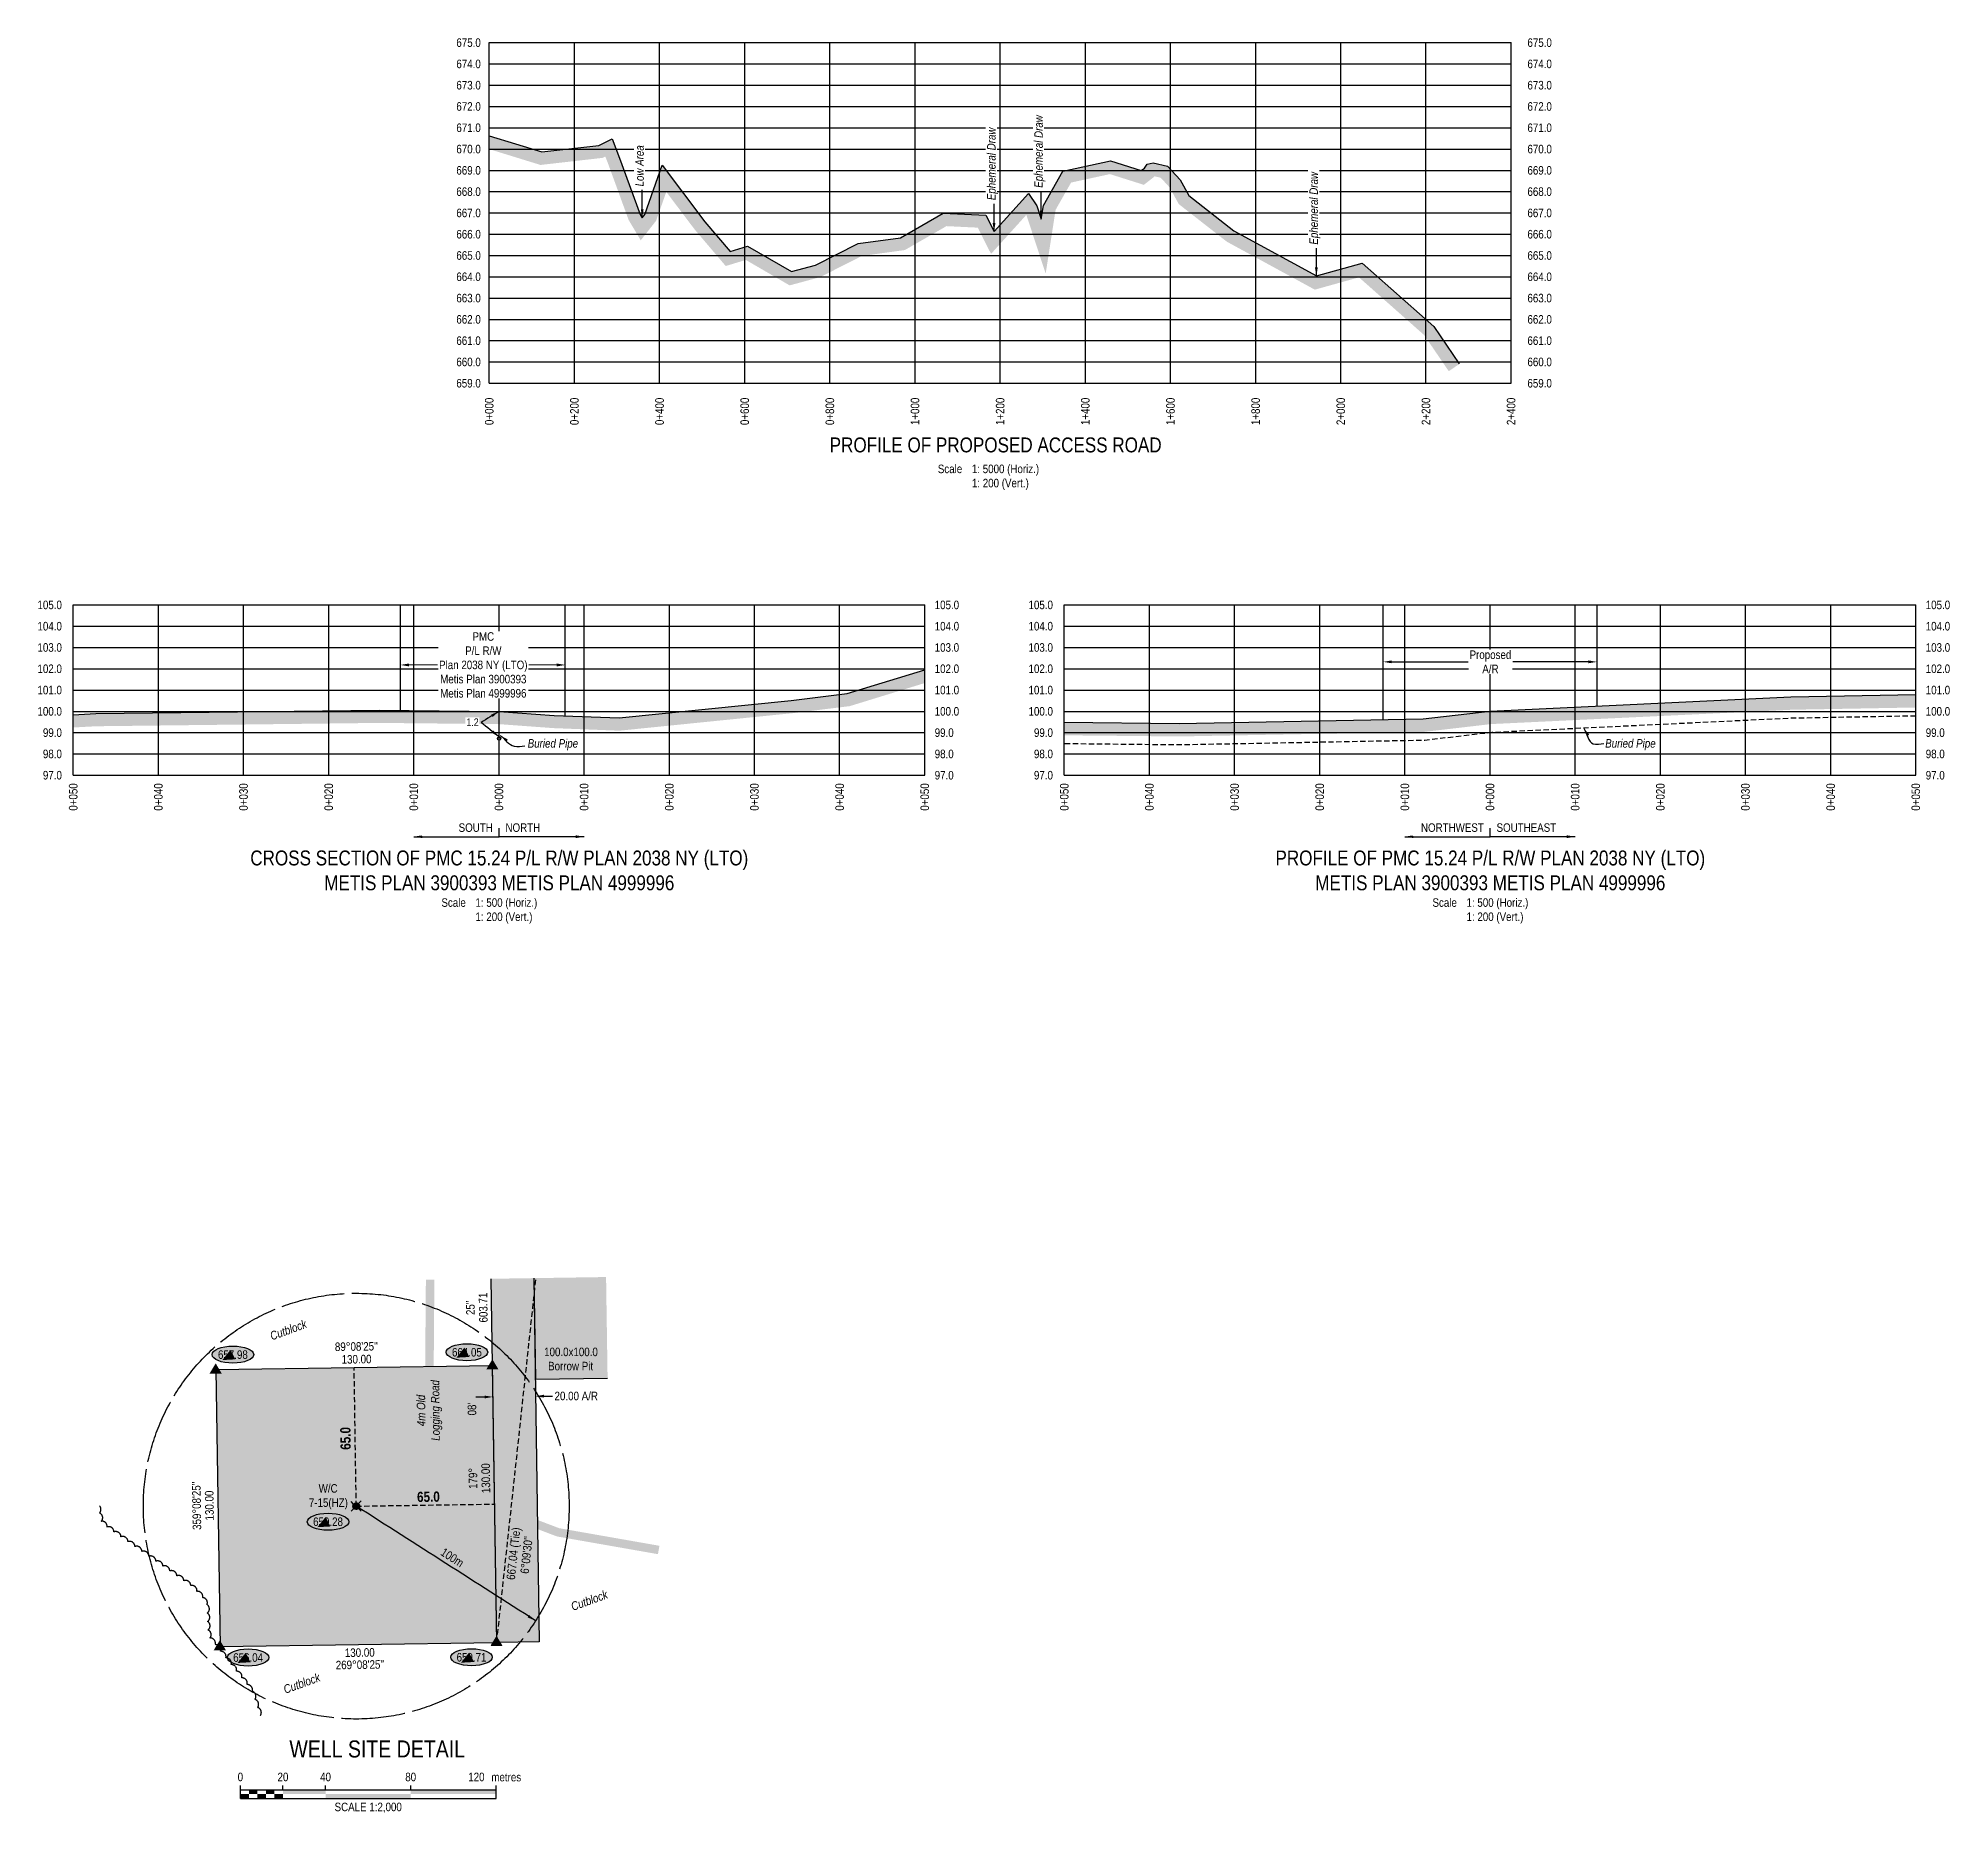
# Model space of a CAD drawing. Extents: x 577208 to 581485, y 6188773 to 6192305.
# Drawn here: x 579241 to 581485, y 6189677 to 6191760 of the extents above; entities that cross this region are included whole.
import ezdxf
from ezdxf.enums import TextEntityAlignment as Align

# ---------------------------------------------------------------- set-up
doc = ezdxf.new("R2010")
doc.units = 0
doc.header["$LTSCALE"] = 5
doc.header["$PDSIZE"] = 5
for name, pattern in [('0', [1, 1, 0]), ('foc-BUFFER', [16.75, 15, -1.75]), ('foc-TIELINE', [1.875, 1.25, -0.625]), ('foc-TOPO', [1, 0.2, -0.8]), ('UG_PIPE', [1.875, 1.25, -0.625])]:
    doc.linetypes.add(name, pattern=pattern)
doc.layers.get('Defpoints').update_dxf_attribs({"color": 9})
for name, color, linetype in [('AS-PIPE-AG', 44, 'Continuous'), ('AS-PIPE-UG', 44, 'UG_PIPE'), ('AS-PIPE-UG-T', 44, 'Continuous'), ('AS-ROADS', 254, 'Continuous'), ('AUX-BUFFER', 7, 'foc-BUFFER'), ('CG-NOTES', 7, 'Continuous'), ('DETAIL-T', 7, 'Continuous'), ('F-RW', 190, 'Continuous'), ('L-BD', 7, 'Continuous'), ('L-BD1', 253, 'Continuous'), ('L-DETAIL-T', 3, 'Continuous'), ('L-MON', 1, 'Continuous'), ('L-TIE', 7, 'foc-TIELINE'), ('P-CROSSINGS-GRID', 8, 'Continuous'), ('P-CROSSINGS-GROUND', 48, 'foc-TOPO'), ('P-CROSSINGS-LINE', 3, 'Continuous'), ('P-ELEVATION', 7, 'Continuous'), ('P-PROPOSED', 10, 'Continuous'), ('P-PROPOSED-H', 21, 'Continuous'), ('P-TEMP-H', 41, 'Continuous'), ('P-TEMP_BORROW PIT', 46, 'Continuous'), ('P-TXT', 4, 'Continuous'), ('S-T7', 7, 'Continuous'), ('T-BUSH', 110, '0'), ('T-TIE', 201, 'foc-TIELINE'), ('T-WATER-T', 170, 'Continuous')]:
    doc.layers.add(name, color=color, linetype=linetype)
doc.layers.add('F-RW-T', color=190, linetype='Continuous', lineweight=9)
doc.layers.add('T-TEXT', color=48, linetype='Continuous', lineweight=18)
doc.styles.add('140', font='ARIALN.TTF', dxfattribs={"height": 15})
doc.styles.add('80', font='ARIALN.TTF', dxfattribs={"height": 10})
doc.styles.add('80CG', font='ARIALN.TTF', dxfattribs={"height": 10})
doc.styles.add('80L', font='ARIALN.TTF', dxfattribs={"height": 10})
doc.styles.add('BOLD', font='ARIALNB.TTF')
doc.dimstyles.new('CG2011', dxfattribs={"dimscale": 5, "dimtxt": 9, "dimasz": 2, "dimexe": 0.2, "dimexo": 0.0625, "dimgap": 0.5, "dimtad": 0, "dimtih": 1, "dimtoh": 1, "dimzin": 0, "dimdsep": 46, "dimtxsty": '80CG', "dimcen": 0.1, "dimse1": 1, "dimse2": 1, "dimclrd": 256, "dimclrt": 256, "dimaunit": 1, "dimadec": 4, "dimazin": 0, "dimtfac": 0.06, "dimtofl": 0, "dimtmove": 0, "dimatfit": 1, "dimfxl": 0.2, "dimtolj": 1, "dimtzin": 0, "dimlwd": -1, "dimarcsym": 0})
doc.dimstyles.new('Compass 5 000', dxfattribs={"dimscale": 5, "dimtxt": 9, "dimasz": 2, "dimexe": 0.2, "dimexo": 0.0625, "dimgap": 0.5, "dimtad": 0, "dimtih": 1, "dimtoh": 1, "dimzin": 0, "dimdsep": 46, "dimtxsty": '80CG', "dimcen": 0.1, "dimse1": 1, "dimse2": 1, "dimclrd": 256, "dimclrt": 256, "dimaunit": 1, "dimadec": 4, "dimazin": 0, "dimtfac": 0.06, "dimtofl": 0, "dimtmove": 0, "dimatfit": 1, "dimfxl": 0.2, "dimtolj": 1, "dimtzin": 0, "dimlwd": -1, "dimarcsym": 0})
pattern_1 = [(45, (-1897.01, 2556.724), (2e-15, 22.441068697), [15.86823185, -15.86823185]), (45, (-1901.217, 2560.932), (2e-15, 22.441068697), [15.86823185, -15.86823185]), (45, (-1905.425, 2565.14), (2e-15, 22.441068697), [15.86823185, -15.86823185]), (135, (-1905.425, 2567.945), (-22.441068697, 2e-15), [15.86823185, -15.86823185]), (135, (-1901.217, 2572.153), (-22.441068697, 2e-15), [15.86823185, -15.86823185]), (135, (-1897.01, 2576.36), (-22.441068697, 2e-15), [15.86823185, -15.86823185])]

msp = doc.modelspace()

# ---------------------------------------------------------------- texts
at = {"style": '80'}
for s, p in [('0+000', (579770.333, 6191338.225)), ('0+200', (579870.29, 6191338.225)), ('0+400', (579970.248, 6191338.225)), ('0+600', (580070.205, 6191338.225)), ('0+800', (580170.162, 6191338.225)), ('1+000', (580270.12, 6191338.225)), ('1+200', (580370.077, 6191338.225)), ('1+400', (580470.034, 6191338.225)), ('1+600', (580569.992, 6191338.225)), ('1+800', (580669.949, 6191338.225)), ('2+000', (580769.906, 6191338.225)), ('2+200', (580869.864, 6191338.225)), ('2+400', (580969.821, 6191338.225)), ('0+050', (579281.991, 6190885.57)), ('0+040', (579381.948, 6190885.57)), ('0+030', (579481.906, 6190885.57)), ('0+020', (579581.863, 6190885.57)), ('0+010', (579681.82, 6190885.57)), ('0+000', (579781.778, 6190885.57)), ('0+010', (579881.735, 6190885.57)), ('0+020', (579981.692, 6190885.57)), ('0+030', (580081.65, 6190885.57)), ('0+040', (580181.607, 6190885.57)), ('0+050', (580281.564, 6190885.57)), ('0+050', (580445.303, 6190885.57)), ('0+040', (580545.26, 6190885.57)), ('0+030', (580645.217, 6190885.57)), ('0+020', (580745.175, 6190885.57)), ('0+010', (580845.132, 6190885.57)), ('0+000', (580945.089, 6190885.57)), ('0+010', (581045.047, 6190885.57)), ('0+020', (581145.004, 6190885.57)), ('0+030', (581244.962, 6190885.57)), ('0+040', (581344.919, 6190885.57)), ('0+050', (581444.876, 6190885.57))]:
    msp.add_text(s, height=9.9957, rotation=90, dxfattribs=at).set_placement(p, align=Align.MIDDLE_RIGHT)
at = {"layer": 'AS-PIPE-UG-T', "char_height": 9.99574, "attachment_point": 1, "style": '80L'}
for insert in [(579815.511, 6190937.43), (581080.328, 6190937.43)]:
    msp.add_mtext_dynamic_manual_height_columns('{\\fArial Narrow|b0|i1|c0|p34;Buried Pipe}', width=59.03588, gutter_width=50, heights=[0], dxfattribs=dict(at, insert=insert))
at = {"layer": 'AUX-BUFFER', "style": '80CG'}
msp.add_text('100m', height=9.9957, rotation=327.411627, dxfattribs=at).set_placement((579727.059, 6189976.788), align=Align.MIDDLE_CENTER)
at = {"layer": 'DETAIL-T', "char_height": 9.99574, "attachment_point": 1, "style": '80L'}
for s, insert in [('Scale^I1: 5000 (Horiz.)\\P^I1: 200 (Vert.)', (580296.925, 6191259.669)), ('Scale^I1: 500 (Horiz.)\\P^I1: 200 (Vert.)', (579714.238, 6190750.581)), ('Scale^I1: 500 (Horiz.)\\P^I1: 200 (Vert.)', (580877.55, 6190750.581))]:
    msp.add_mtext_dynamic_manual_height_columns(s, width=217.1051, gutter_width=45, heights=[0], dxfattribs=dict(at, insert=insert))
at = {"layer": 'DETAIL-T', "color": 3, "insert": (579638.843, 6189751.878), "char_height": 19.99147, "width": 223.76258, "attachment_point": 5, "style": '80CG'}
msp.add_mtext('WELL SITE DETAIL', dxfattribs=at)
at = {"layer": 'L-BD', "color": 3, "style": 'BOLD'}
for rotation, p in [(90.859722, (579607.785, 6190103.274)), (0.8597, (579685.695, 6190041.88))]:
    msp.add_text('65.0', height=11.9949, rotation=rotation, dxfattribs=at).set_placement(p)
at = {"layer": 'L-BD', "style": '80L'}
for s, height, p in [('667.04 (Tie)', 9.99574, (579799.934, 6189981.214)), ("6°09'30''", 9.9957, (579814.096, 6189979.686))]:
    msp.add_text(s, height=height, rotation=83.8421, dxfattribs=at).set_placement(p, align=Align.MIDDLE)
at = {"layer": 'L-BD1', "style": '80L'}
for s, height, rotation, p in [("25''", 9.9957, 90.8597, (579748.261, 6190269.932)), ('603.71', 9.9957, 90.8597, (579763.253, 6190270.157)), ("89°08'25''", 9.9957, 0.8597, (579614.385, 6190224.502)), ('130.00', 9.9957, 0.8597, (579614.609, 6190209.51)), ("08'", 9.9957, 90.8597, (579750.046, 6190150.995)), ('179°', 9.9957, 90.8597, (579751.267, 6190069.621)), ('130.00', 9.9957, 90.8597, (579766.259, 6190069.846)), ("359°08'25''", 9.99574, 90.8597, (579426.85, 6190037.525)), ('130.00', 9.9957, 90.8597, (579441.842, 6190037.75)), ('130.00', 9.9957, 0.8597, (579618.367, 6189865.175)), ("269°08'25''", 9.99574, 0.8597, (579618.581, 6189850.933))]:
    msp.add_text(s, height=height, rotation=rotation, dxfattribs=at).set_placement(p, align=Align.MIDDLE)
at = {"layer": 'L-DETAIL-T', "char_height": 17.49254, "attachment_point": 2, "rotation": 0, "style": '140'}
for s, insert, width in [('PROFILE OF PROPOSED ACCESS ROAD', (580364.832, 6191291.529), 388.78135), ('CROSS SECTION OF {\\A1;PMC 15.24 P/L R/W PLAN 2038 NY (LTO) \\PMETIS PLAN 3900393 METIS PLAN 4999996}', (579782.145, 6190806.669), 694.54259), ('PROFILE OF {\\A1;PMC 15.24 P/L R/W PLAN 2038 NY (LTO) \\PMETIS PLAN 3900393 METIS PLAN 4999996}', (580945.457, 6190806.669), 694.54259)]:
    msp.add_mtext(s, dxfattribs=dict(at, insert=insert, width=width))
at = {"layer": 'P-TEMP_BORROW PIT', "insert": (579834.12, 6190223.109), "char_height": 9.99574, "attachment_point": 1, "style": '80L'}
msp.add_mtext_dynamic_manual_height_columns('\\pi0.67698;100.0x100.0\\P\\pi5.3544;Borrow Pit', width=62.60341, gutter_width=50, heights=[0], dxfattribs=at)
at = {"layer": 'P-TXT', "insert": (579550.661, 6190062.86), "char_height": 9.99574, "attachment_point": 1, "style": '80L'}
msp.add_mtext_dynamic_manual_height_columns('\\pi19.463;W/C\\P\\pi7.9874;7-15(HZ)', width=60.55328, gutter_width=50, heights=[0], dxfattribs=at)
at = {"layer": 'S-T7', "style": '80'}
for s, p in [('675.0', (579760.424, 6191755.037)), ('675.0', (581017.692, 6191755.037)), ('674.0', (579760.424, 6191730.048)), ('674.0', (581017.692, 6191730.048)), ('673.0', (579760.424, 6191705.058)), ('673.0', (581017.692, 6191705.058)), ('672.0', (579760.424, 6191680.069)), ('672.0', (581017.692, 6191680.069)), ('671.0', (579760.424, 6191655.08)), ('671.0', (581017.692, 6191655.08)), ('670.0', (579760.424, 6191630.09)), ('670.0', (581017.692, 6191630.09)), ('669.0', (579760.424, 6191605.101)), ('669.0', (581017.692, 6191605.101)), ('668.0', (579760.424, 6191580.111)), ('668.0', (581017.692, 6191580.111)), ('667.0', (579760.424, 6191555.122)), ('667.0', (581017.692, 6191555.122)), ('666.0', (579760.424, 6191530.133)), ('666.0', (581017.692, 6191530.133)), ('665.0', (579760.424, 6191505.143)), ('665.0', (581017.692, 6191505.143)), ('664.0', (579760.424, 6191480.154)), ('664.0', (581017.692, 6191480.154)), ('663.0', (579760.424, 6191455.165)), ('663.0', (581017.692, 6191455.165)), ('662.0', (579760.424, 6191430.175)), ('662.0', (581017.692, 6191430.175)), ('661.0', (579760.424, 6191405.186)), ('661.0', (581017.692, 6191405.186)), ('660.0', (579760.424, 6191380.197)), ('660.0', (581017.692, 6191380.197)), ('659.0', (579760.424, 6191355.207)), ('659.0', (581017.692, 6191355.207)), ('105.0', (579268.734, 6191094.987)), ('105.0', (580432.045, 6191094.987)), ('104.0', (579268.734, 6191069.998)), ('104.0', (580432.045, 6191069.998)), ('103.0', (579268.734, 6191045.008)), ('103.0', (580432.045, 6191045.008)), ('102.0', (579268.734, 6191020.019)), ('102.0', (580432.045, 6191020.019)), ('101.0', (579268.734, 6190995.03)), ('101.0', (580432.045, 6190995.03)), ('100.0', (579268.734, 6190970.04)), ('100.0', (580432.045, 6190970.04)), ('99.0', (579268.734, 6190945.051)), ('99.0', (580432.045, 6190945.051)), ('98.0', (579268.734, 6190920.062)), ('98.0', (580432.045, 6190920.062)), ('97.0', (579268.734, 6190895.072)), ('97.0', (580432.045, 6190895.072))]:
    msp.add_text(s, height=9.9957, dxfattribs=at).set_placement(p, align=Align.MIDDLE_RIGHT)
for s, p in [('105.0', (580293.255, 6191094.987)), ('105.0', (581456.567, 6191094.987)), ('104.0', (580293.255, 6191069.998)), ('104.0', (581456.567, 6191069.998)), ('103.0', (580293.255, 6191045.008)), ('103.0', (581456.567, 6191045.008)), ('102.0', (580293.255, 6191020.019)), ('102.0', (581456.567, 6191020.019)), ('101.0', (580293.255, 6190995.03)), ('101.0', (581456.567, 6190995.03)), ('100.0', (580293.255, 6190970.04)), ('100.0', (581456.567, 6190970.04)), ('99.0', (580293.255, 6190945.051)), ('99.0', (581456.567, 6190945.051)), ('98.0', (580293.255, 6190920.062)), ('98.0', (581456.567, 6190920.062)), ('97.0', (580293.255, 6190895.072)), ('97.0', (581456.567, 6190895.072))]:
    msp.add_text(s, height=9.9957, dxfattribs=at).set_placement(p, align=Align.MIDDLE_LEFT)
at = {"layer": 'T-TEXT', "char_height": 9.99574, "attachment_point": 1, "style": '80L'}
for s, width, insert, rotation in [('{\\fArial Narrow|b0|i1|c0|p34;Cutblock}', 45.27735, (579511.897, 6190240.996), 20), ('\\pi20.256;{\\fArial Narrow|b0|i1|c0|p34;4m Old \\P\\pi2.9887;Logging Road}', 77.46125, (579685.728, 6190110.541), 90.629167), ('{\\fArial Narrow|b0|i1|c0|p34;Cutblock}', 45.27735, (579865.154, 6189923.43), 20), ('{\\fArial Narrow|b0|i1|c0|p34;Cutblock}', 45.27735, (579527.674, 6189826.118), 20)]:
    msp.add_mtext_dynamic_manual_height_columns(s, width=width, gutter_width=50, heights=[0], dxfattribs=dict(at, insert=insert, rotation=rotation))

# ---------------------------------------------------------------- blocks, each defined once
blk = doc.blocks.new('TRIA')
blk.add_hatch(color=255).paths.add_polyline_path([(-0.04, 1.52), (-1.47, -0.87), (1.39, -0.87)])
blk = doc.blocks.new('TRIAA')
blk.add_blockref('TRIA', (0, 0))
blk = doc.blocks.new('TRIB')
at = {"color": 1}
blk.add_lwpolyline([(-1.12, -0.67), (-0.04, 1.13), (1.04, -0.67)], close=True, dxfattribs=at)
blk = doc.blocks.new('TRIBB')
blk.add_blockref('TRIB', (0, 0))
blk = doc.blocks.new('TRICC')
for name in ['TRIAA', 'TRIBB']:
    blk.add_blockref(name, (0, 0))
blk = doc.blocks.new('plspike')
blk.add_blockref('TRICC', (0, 0))
blk = doc.blocks.new('WC')
at = {"layer": 'L-MON'}
h = blk.add_hatch(color=255, dxfattribs=at)
h.dxf.hatch_style = 1
edge = h.paths.add_edge_path()
edge.add_arc((0, 0), 0.9, 0, 360)
at = {"layer": 'L-MON', "color": 240, "flags": 128}
for points in [[(-0.62, 0.5), (-1.23, 1.12)], [(0.52, 0.61), (1.13, 1.21)], [(-1.18, -1.18), (-0.56, -0.57)], [(1.16, -1.18), (0.56, -0.57)]]:
    blk.add_lwpolyline(points, dxfattribs=at)
at = {"layer": 'L-MON', "color": 240}
for radius in [0.8, 0.373]:
    blk.add_circle((0, 0), radius, dxfattribs=at)
blk = doc.blocks.new('*D429')
at = {"layer": 'Defpoints', "color": 0, "transparency": 16777216}
for p in [(579824.8, 6190166), (579775.6, 6190115.1), (579825.5, 6190115.9)]:
    blk.add_point(p, dxfattribs=at)
at = {"layer": 'P-TXT', "transparency": 16777216}
for p, q in [((579764.8, 6190165.1), (579754.8, 6190165)), ((579834.8, 6190166.2), (579844.8, 6190166.3))]:
    blk.add_line(p, q, dxfattribs=at)
for points in [[(579764.8, 6190166.8), (579764.8, 6190163.5), (579774.8, 6190165.3)], [(579834.8, 6190167.9), (579834.8, 6190164.5), (579824.8, 6190166)]]:
    blk.add_solid(points, dxfattribs=at)
at = {"layer": 'P-TXT', "transparency": 16777216, "insert": (579872.5, 6190166.3), "char_height": 10, "attachment_point": 5, "style": '80CG'}
blk.add_mtext('\\A1;20.00 A/R', dxfattribs=at)
blk = doc.blocks.new('we')
at = {"layer": 'P-ELEVATION'}
h = blk.add_hatch(color=111, dxfattribs=at)
h.dxf.hatch_style = 1
edge = h.paths.add_edge_path()
edge.add_ellipse((0, 0), major_axis=(-24.4, 0), ratio=0.410256, start_angle=0, end_angle=360)
at = {"layer": 'P-ELEVATION', "color": 7, "flags": 128}
blk.add_lwpolyline([(0, 0, 12.5, 0, 0), (-12.4, -6.4, 0, 0, 0)], format="xyseb", dxfattribs=at)
at = {"layer": 'P-ELEVATION', "color": 7}
blk.add_ellipse((0, 0), major_axis=(-24.4, 0), ratio=0.410256, dxfattribs=at)
at = {"layer": 'P-ELEVATION', "style": '80'}
blk.add_attdef('ELEVATION', text='', height=10, dxfattribs=at).set_placement((0, 0), align=Align.MIDDLE_CENTER)
blk = doc.blocks.new('*U524')
at = {"color": 0}
for p, q in [((-150, 0), (-150, 15)), ((-150, 10), (150.2, 10)), ((-150, 0), (150.2, 0)), ((-100, 10), (-100, 15)), ((-50, 10), (-50, 15)), ((50, 10), (50, 15)), ((150.2, 0), (150.2, 15))]:
    blk.add_line(p, q, dxfattribs=at)
for points in [[(-150, 5), (-140, 5), (-150, 0), (-140, 0)], [(-140, 10), (-130, 10), (-140, 5), (-130, 5)], [(-130, 5), (-120, 5), (-130, 0), (-120, 0)], [(-120, 10), (-110, 10), (-120, 5), (-110, 5)], [(-110, 5), (-100, 5), (-110, 0), (-100, 0)], [(-100, 10), (-50, 10), (-100, 5), (-50, 5)], [(-50, 5), (50, 5), (-50, 0), (50, 0)], [(50, 10), (150.2, 10), (50, 5), (150.2, 5)]]:
    blk.add_solid(points, dxfattribs=at)
at = {"color": 0, "style": '80'}
blk.add_text('metres', height=10, dxfattribs=at).set_placement((162.2, 20), align=Align.CENTER)
at = {"color": 0, "char_height": 10, "style": '80'}
for s, insert, attachment_point in [('0', (-150, 30.2), 2), ('20', (-100, 30.2), 2), ('40', (-50, 30.2), 2), ('80', (50, 30.2), 2), ('120', (136.7, 30.2), 3), ('SCALE 1:2,000', (0.1, -5), 2)]:
    blk.add_mtext(s, dxfattribs=dict(at, insert=insert, attachment_point=attachment_point))
blk = doc.blocks.new('*D447')
at = {"layer": 'Defpoints', "color": 0, "transparency": 16777216}
for p in [(579666.2, 6191032.4), (579859.7, 6191032.4), (579859.7, 6191024.5)]:
    blk.add_point(p, dxfattribs=at)
at = {"layer": 'F-RW-T', "transparency": 16777216}
for p, q in [((579676.2, 6191024.5), (579709.8, 6191024.5)), ((579849.7, 6191024.5), (579817, 6191024.5))]:
    blk.add_line(p, q, dxfattribs=at)
for points in [[(579676.2, 6191026.2), (579676.2, 6191022.8), (579666.2, 6191024.5)], [(579849.7, 6191026.2), (579849.7, 6191022.8), (579859.7, 6191024.5)]]:
    blk.add_solid(points, dxfattribs=at)
at = {"layer": 'F-RW-T', "transparency": 16777216, "insert": (579763.4, 6191024.5), "char_height": 10, "attachment_point": 5, "style": '80CG', "bg_fill": 3, "box_fill_scale": 1.1, "bg_fill_color": 256, "bg_fill_true_color": 13158600, "bg_fill_transparency": 0}
blk.add_mtext('\\A1;PMC\\PP/L R/W\\PPlan 2038 NY (LTO)\\PMetis Plan 3900393\\PMetis Plan 4999996', dxfattribs=at)
blk = doc.blocks.new('*D448')
at = {"transparency": 16777216}
for p, q in [((580829.7, 6191028.1), (580919.4, 6191028.1)), ((581060.7, 6191028.1), (580971.7, 6191028.1))]:
    blk.add_line(p, q, dxfattribs=at)
for points in [[(580829.7, 6191029.8), (580829.7, 6191026.5), (580819.7, 6191028.1)], [(581060.7, 6191029.8), (581060.7, 6191026.5), (581070.7, 6191028.1)]]:
    blk.add_solid(points, dxfattribs=at)
at = {"layer": 'Defpoints', "color": 0, "transparency": 16777216}
for p in [(580819.7, 6191034.2), (581070.7, 6191034.2), (581070.7, 6191028.1)]:
    blk.add_point(p, dxfattribs=at)
at = {"transparency": 16777216, "insert": (580945.6, 6191028.1), "char_height": 10, "attachment_point": 5, "style": '80CG', "bg_fill": 3, "box_fill_scale": 1.1, "bg_fill_color": 256, "bg_fill_true_color": 13158600, "bg_fill_transparency": 0}
blk.add_mtext('\\A1;Proposed\\PA/R', dxfattribs=at)

# ---------------------------------------------------------------- dimensions: what is measured, and where the dimension line sits
at = {"layer": 'P-TXT'}
dim = msp.add_linear_dim(base=(579824.796, 6190166.035), p1=(579775.576, 6190115.12), p2=(579825.549, 6190115.87), angle=0.8597, text='20.00 A/R', dimstyle='Compass 5 000', dxfattribs=at)
dim.commit()
dim.dimension.update_dxf_attribs({"geometry": '*D429', "text_midpoint": (579872.53, 6190166.335), "dimtype": 161})

# ---------------------------------------------------------------- hatches: boundary and pattern name
at = {"layer": 'P-CROSSINGS-GROUND'}
h = msp.add_hatch(dxfattribs=at)
h.set_pattern_fill('EARTH', color=256, scale=2.498934, angle=45)
h.set_pattern_definition([(45, (-1897.01, 2556.724), (2e-15, 22.441068697), [15.86823185, -15.86823185]), (45, (-1901.217, 2560.932), (2e-15, 22.441068697), [15.86823185, -15.86823185]), (45, (-1905.425, 2565.14), (2e-15, 22.441068697), [15.86823185, -15.86823185]), (135, (-1905.425, 2567.945), (-22.441068697, 2e-15), [15.86823185, -15.86823185]), (135, (-1901.217, 2572.153), (-22.441068697, 2e-15), [15.86823185, -15.86823185]), (135, (-1897.01, 2576.36), (-22.441068697, 2e-15), [15.86823185, -15.86823185])])
h.paths.add_polyline_path([(580909.07, 6191377.784), (580896.679, 6191369.341), (580867.787, 6191411.746), (580791.259, 6191479.497), (580739.447, 6191465.03), (580636.203, 6191521.336), (580579.69, 6191565.515), (580569.079, 6191585.051), (580558.58, 6191596.391), (580551.181, 6191598.138), (580550.616, 6191597.31), (580538.74, 6191588.088), (580498.968, 6191600.683), (580453.341, 6191590.757), (580435.177, 6191558.743), (580423.523, 6191483.897), (580400.85, 6191552.84), (580359.397, 6191507.023), (580343.792, 6191537.827), (580307.041, 6191539.596), (580258.166, 6191511.526), (580207.804, 6191504.621), (580158.777, 6191479.766), (580122.984, 6191470.048), (580071.522, 6191499.94), (580047.944, 6191492.778), (580011.691, 6191535.43), (579978.189, 6191579.827), (579966.234, 6191545.889), (579948.202, 6191522.956), (579933.916, 6191547.005), (579909.385, 6191614.267), (579906.604, 6191621.327), (579903.42, 6191619.736), (579830.533, 6191611.431), (579770.42, 6191629.968), (579770.42, 6191645.659), (579831.953, 6191626.684), (579899.089, 6191634.334), (579914.553, 6191642.059), (579923.406, 6191619.584), (579947.522, 6191553.459), (579949.928, 6191549.409), (579952.915, 6191553.209), (579973.329, 6191611.159), (580023.397, 6191544.809), (580052.998, 6191509.984), (580073.41, 6191516.184), (580125.099, 6191486.159), (580153.367, 6191493.834), (580203.271, 6191519.134), (580253.233, 6191525.984), (580303.379, 6191554.784), (580353.226, 6191552.384), (580362.914, 6191533.259), (580403.312, 6191577.909), (580413.207, 6191563.259), (580418.297, 6191547.784), (580420.784, 6191563.759), (580443.606, 6191603.984), (580499.685, 6191616.184), (580535.762, 6191604.759), (580539.561, 6191607.709), (580542.803, 6191612.459), (580549.846, 6191613.859), (580566.475, 6191609.934), (580581.358, 6191593.859), (580591.379, 6191575.409), (580644.465, 6191533.909), (580741.279, 6191481.109), (580795.088, 6191496.134), (580879.125, 6191421.734)])
h = msp.add_hatch(dxfattribs=at)
h.set_pattern_fill('EARTH', color=256, scale=2.498934, angle=45)
h.set_pattern_definition(pattern_1)
h.paths.add_polyline_path([(580281.652, 6191018.958), (580281.652, 6191003.27), (580193.541, 6190976.145), (580126.581, 6190967.914), (579923.162, 6190947.317), (579845.881, 6190950.318), (579781.242, 6190955.052), (579641.024, 6190956.446), (579308.916, 6190952.526), (579282.078, 6190951.077), (579282.078, 6190966.092), (579308.423, 6190967.515), (579641.01, 6190971.44), (579781.865, 6190970.04), (579846.72, 6190965.29), (579922.696, 6190962.34), (580124.911, 6190982.815), (580190.396, 6190990.865)])
h = msp.add_hatch(dxfattribs=at)
h.set_pattern_fill('EARTH', color=256, scale=2.498934, angle=45)
h.set_pattern_definition(pattern_1)
h.paths.add_polyline_path([(581444.963, 6190974.565), (581444.963, 6190989.561), (581298.073, 6190986.865), (580945.176, 6190970.04), (580866.815, 6190960.915), (580580.335, 6190955.565), (580445.39, 6190956.884), (580445.39, 6190941.89), (580580.402, 6190940.57), (580867.825, 6190945.938), (580946.402, 6190955.088), (581298.568, 6190971.878)])
at = {"layer": 'P-PROPOSED-H'}
h = msp.add_hatch(color=256, dxfattribs=at)
h.dxf.hatch_style = 1
h.paths.add_polyline_path([(579779.148, 6189877.085), (579774.274, 6190201.909), (579449.449, 6190197.035), (579454.323, 6189872.21)])
h.paths.add_polyline_path([(579822.716, 6190304.701), (579772.743, 6190303.951), (579779.148, 6189877.085), (579829.121, 6189877.834)])
at = {"layer": 'P-TEMP-H'}
h = msp.add_hatch(color=256, dxfattribs=at)
h.dxf.hatch_style = 1
h.paths.add_polyline_path([(579907.506, 6190305.974), (579822.716, 6190304.701), (579824.497, 6190185.993), (579909.287, 6190187.266)])

# ---------------------------------------------------------------- linework, layer by layer
for p, q in [((580819.652, 6190960.035), (580819.652, 6191094.987)), ((581070.701, 6190976.025), (581070.701, 6191094.987))]:
    msp.add_line(p, q)
at = {"layer": 'AS-PIPE-AG'}
msp.add_circle((579781.865, 6190938.054), 1.999, dxfattribs=at)
at = {"layer": 'AS-PIPE-UG', "flags": 128}
msp.add_lwpolyline([(581444.963, 6190964.567), (581298.898, 6190961.887), (580947.219, 6190945.12), (580868.498, 6190935.953), (580580.446, 6190930.574), (580445.39, 6190931.893)], dxfattribs=at)
at = {"layer": 'AS-ROADS', "const_width": 9.996, "flags": 128}
msp.add_lwpolyline([(579700.988, 6190302.875), (579700.051, 6190186.073), (579703.326, 6190109.493), (579721.038, 6190070.466), (579754.466, 6190043.048), (579851.108, 6190006.323), (579969.278, 6189985.588)], dxfattribs=at)
at = {"layer": 'AUX-BUFFER', "color": 251, "linetype": 'foc-BUFFER'}
msp.add_circle((579614.241, 6190037.043), 249.893, dxfattribs=at)
at = {"layer": 'CG-NOTES'}
for p, q in [((579781.865, 6190822.892), (579781.865, 6190832.887)), ((580945.176, 6190822.892), (580945.176, 6190832.887))]:
    msp.add_line(p, q, dxfattribs=at)
at = {"layer": 'F-RW'}
for p, q in [((579666.224, 6190971.19), (579666.224, 6191094.987)), ((579859.652, 6190964.788), (579859.652, 6191094.987))]:
    msp.add_line(p, q, dxfattribs=at)
at = {"layer": 'L-TIE', "flags": 128}
msp.add_lwpolyline([(579779.148, 6189877.085), (579825.296, 6190304.809)], dxfattribs=at)
at = {"layer": 'P-CROSSINGS-GRID', "color": 8}
for p, q in [((579770.42, 6191355.207), (579770.42, 6191755.037)), ((579770.42, 6191755.037), (580969.908, 6191755.037)), ((579870.377, 6191355.207), (579870.377, 6191755.037)), ((579970.335, 6191355.207), (579970.335, 6191755.037)), ((580070.292, 6191355.207), (580070.292, 6191755.037)), ((580170.249, 6191355.207), (580170.249, 6191755.037)), ((580270.207, 6191355.207), (580270.207, 6191755.037)), ((580370.164, 6191355.207), (580370.164, 6191755.037)), ((580470.121, 6191355.207), (580470.121, 6191755.037)), ((580570.079, 6191355.207), (580570.079, 6191755.037)), ((580670.036, 6191355.207), (580670.036, 6191755.037)), ((580769.993, 6191355.207), (580769.993, 6191755.037)), ((580869.951, 6191355.207), (580869.951, 6191755.037)), ((580969.908, 6191355.207), (580969.908, 6191755.037)), ((579770.42, 6191730.048), (580969.908, 6191730.048)), ((579770.42, 6191705.058), (580969.908, 6191705.058)), ((579770.42, 6191680.069), (580969.908, 6191680.069)), ((579770.42, 6191655.08), (580969.908, 6191655.08)), ((579770.42, 6191630.09), (580969.908, 6191630.09)), ((579770.42, 6191605.101), (580969.908, 6191605.101)), ((579770.42, 6191580.111), (580969.908, 6191580.111)), ((579770.42, 6191555.122), (580969.908, 6191555.122)), ((579770.42, 6191530.133), (580969.908, 6191530.133)), ((579770.42, 6191505.143), (580969.908, 6191505.143)), ((579770.42, 6191480.154), (580969.908, 6191480.154)), ((579770.42, 6191455.165), (580969.908, 6191455.165)), ((579770.42, 6191430.175), (580969.908, 6191430.175)), ((579770.42, 6191405.186), (580969.908, 6191405.186)), ((579770.42, 6191380.197), (580969.908, 6191380.197)), ((579770.42, 6191355.207), (580969.908, 6191355.207)), ((579282.078, 6191094.987), (580281.652, 6191094.987)), ((579282.078, 6190895.072), (579282.078, 6191094.987)), ((579382.035, 6190895.072), (579382.035, 6191094.987)), ((579481.993, 6190895.072), (579481.993, 6191094.987)), ((579581.95, 6190895.072), (579581.95, 6191094.987)), ((579681.907, 6190895.072), (579681.907, 6191094.987)), ((579781.865, 6190895.072), (579781.865, 6191094.987)), ((579881.822, 6190895.072), (579881.822, 6191094.987)), ((579981.779, 6190895.072), (579981.779, 6191094.987)), ((580081.737, 6190895.072), (580081.737, 6191094.987)), ((580181.694, 6190895.072), (580181.694, 6191094.987)), ((580281.652, 6190895.072), (580281.652, 6191094.987)), ((580445.39, 6191094.987), (581444.963, 6191094.987)), ((580445.39, 6190895.072), (580445.39, 6191094.987)), ((580545.347, 6190895.072), (580545.347, 6191094.987)), ((580645.304, 6190895.072), (580645.304, 6191094.987)), ((580745.262, 6190895.072), (580745.262, 6191094.987)), ((580845.219, 6190895.072), (580845.219, 6191094.987)), ((580945.176, 6190895.072), (580945.176, 6191094.987)), ((581045.134, 6190895.072), (581045.134, 6191094.987)), ((581145.091, 6190895.072), (581145.091, 6191094.987)), ((581245.049, 6190895.072), (581245.049, 6191094.987)), ((581345.006, 6190895.072), (581345.006, 6191094.987)), ((581444.963, 6190895.072), (581444.963, 6191094.987)), ((579282.078, 6191069.998), (580281.652, 6191069.998)), ((580445.39, 6191069.998), (581444.963, 6191069.998)), ((579282.078, 6191045.008), (580281.652, 6191045.008)), ((580445.39, 6191045.008), (581444.963, 6191045.008)), ((579282.078, 6191020.019), (580281.652, 6191020.019)), ((580445.39, 6191020.019), (581444.963, 6191020.019)), ((579282.078, 6190995.03), (580281.652, 6190995.03)), ((580445.39, 6190995.03), (581444.963, 6190995.03)), ((579282.078, 6190970.04), (580281.652, 6190970.04)), ((580445.39, 6190970.04), (581444.963, 6190970.04)), ((579282.078, 6190945.051), (580281.652, 6190945.051)), ((580445.39, 6190945.051), (581444.963, 6190945.051)), ((579282.078, 6190920.062), (580281.652, 6190920.062)), ((580445.39, 6190920.062), (581444.963, 6190920.062)), ((579282.078, 6190895.072), (580281.652, 6190895.072)), ((580445.39, 6190895.072), (581444.963, 6190895.072))]:
    msp.add_line(p, q, dxfattribs=at)
at = {"layer": 'P-CROSSINGS-LINE'}
msp.add_lwpolyline([(579770.42, 6191645.659), (579831.953, 6191626.684), (579899.089, 6191634.334), (579914.553, 6191642.059), (579923.406, 6191619.584), (579947.522, 6191553.459), (579949.928, 6191549.409), (579952.915, 6191553.209), (579973.329, 6191611.159), (580023.397, 6191544.809), (580052.998, 6191509.984), (580073.41, 6191516.184), (580125.099, 6191486.159), (580153.367, 6191493.834), (580203.271, 6191519.134), (580253.233, 6191525.984), (580303.379, 6191554.784), (580353.226, 6191552.384), (580362.914, 6191533.259), (580403.312, 6191577.909), (580413.207, 6191563.259), (580418.297, 6191547.784), (580420.784, 6191563.759), (580443.606, 6191603.984), (580499.685, 6191616.184), (580535.762, 6191604.759), (580539.561, 6191607.709), (580542.803, 6191612.459), (580549.846, 6191613.859), (580566.475, 6191609.934), (580581.358, 6191593.859), (580591.379, 6191575.409), (580644.465, 6191533.909), (580741.279, 6191481.109), (580795.088, 6191496.134), (580879.125, 6191421.734), (580909.07, 6191377.784)], dxfattribs=at)
at = {"layer": 'P-CROSSINGS-LINE', "flags": 128}
for points in [[(579282.078, 6190966.092), (579308.423, 6190967.515), (579641.01, 6190971.44), (579781.865, 6190970.04), (579846.72, 6190965.29), (579922.696, 6190962.34), (580124.911, 6190982.815), (580190.396, 6190990.865), (580281.652, 6191018.958)], [(581444.963, 6190989.561), (581298.073, 6190986.865), (580945.176, 6190970.04), (580866.815, 6190960.915), (580580.335, 6190955.565), (580445.39, 6190956.884)]]:
    msp.add_lwpolyline(points, dxfattribs=at)
at = {"layer": 'P-PROPOSED', "flags": 128}
msp.add_lwpolyline([(579822.716, 6190304.701), (579829.121, 6189877.834), (579779.148, 6189877.085), (579772.743, 6190303.951)], dxfattribs=at)
msp.add_lwpolyline([(579779.148, 6189877.085), (579774.274, 6190201.909), (579449.449, 6190197.035), (579454.323, 6189872.21)], close=True, dxfattribs=at)
at = {"layer": 'P-TEMP_BORROW PIT', "flags": 128}
msp.add_lwpolyline([(579822.716, 6190304.701), (579824.497, 6190185.993), (579909.287, 6190187.266)], dxfattribs=at)
at = {"layer": 'T-BUSH', "flags": 128}
msp.add_lwpolyline([(579501.654, 6189791.231, 0.52056705), (579498.49, 6189800.713, 0.52056705), (579495.326, 6189810.195, 0.52056705), (579492.162, 6189819.677, 0.52056705), (579486.1, 6189827.584, 0.52056705), (579479.866, 6189835.397, 0.52056705), (579473.631, 6189843.21, 0.52056705), (579467.397, 6189851.024, 0.52056705), (579461.162, 6189858.837, 0.52056705), (579454.928, 6189866.65, 0.52056705), (579448.694, 6189874.463, 0.52056705), (579442.459, 6189882.277, 0.52056705), (579440.302, 6189891.612, 0.52056705), (579439.89, 6189901.599, 0.52056705), (579439.478, 6189911.587, 0.52056705), (579439.066, 6189921.574, 0.52056705), (579433.997, 6189929.642, 0.52056705), (579427.254, 6189937.021, 0.52056705), (579419.986, 6189943.802, 0.52056705), (579411.794, 6189949.529, 0.52056705), (579403.602, 6189955.256, 0.52056705), (579395.409, 6189960.983, 0.52056705), (579387.217, 6189966.71, 0.52056705), (579379.024, 6189972.437, 0.52056705), (579370.832, 6189978.164, 0.52056705), (579362.639, 6189983.891, 0.52056705), (579354.447, 6189989.618, 0.52056705), (579346.255, 6189995.345, 0.52056705), (579338.062, 6190001.072, 0.52056705), (579329.87, 6190006.799, 0.52056705), (579321.677, 6190012.526, 0.52056705), (579314.982, 6190019.244, 0.52056705), (579312.92, 6190029.024, 0.39897789), (579312.86, 6190037.424, 0.39897789)], format="xyb", dxfattribs=at)
at = {"layer": 'T-TIE'}
for q in [(579611.803, 6190199.471), (579776.711, 6190039.481)]:
    msp.add_line((579614.241, 6190037.043), q, dxfattribs=at)

# ---------------------------------------------------------------- block references
at = {"layer": 'DETAIL-T', "xscale": 0.99957366, "yscale": 0.99957366, "zscale": 0.99957366}
msp.add_blockref('*U524', (579628.188, 6189693.955), dxfattribs=at)
at = {"layer": 'L-MON', "xscale": 0.99957366, "yscale": 0.99957366, "zscale": 0.99957366}
for p, values in [((579744.17, 6190217.721), {'ELEVATION': '664.05'}), ((579469.463, 6190214.916), {'ELEVATION': '657.98'}), ((579581.131, 6190018.745), {'ELEVATION': '659.28'}), ((579487.309, 6189859.358), {'ELEVATION': '656.04'}), ((579749.563, 6189859.654), {'ELEVATION': '659.71'})]:
    msp.add_blockref('we', p, dxfattribs=at).add_auto_attribs(values)
at = {"layer": 'L-MON', "xscale": 4.997868300000009, "yscale": 4.997868300000009, "zscale": 4.997868300000009}
for name, p in [('plspike', (579449.458, 6190197.046)), ('plspike', (579774.251, 6190201.911)), ('WC', (579614.241, 6190037.043)), ('plspike', (579454.331, 6189872.193)), ('plspike', (579779.158, 6189877.056))]:
    msp.add_blockref(name, p, dxfattribs=at)

msp.set_redraw_order([(e.dxf.handle, doc.entitydb.next_handle()) for e in msp.query("TEXT MTEXT ATTDEF DIMENSION ARC_DIMENSION")])  # texts and dimensions are drawn at this point

# ---------------------------------------------------------------- leaders
at = {"layer": 'AS-PIPE-UG-T', "path_type": 1}
for points in [[(581055.044, 6190950.261), (581066.282, 6190931.857), (581078.781, 6190932.402)], [(579783.375, 6190941.742), (579799.662, 6190929.054), (579812.162, 6190929.599)]]:
    msp.add_leader(points, dimstyle='Compass 5 000', override={"dimgap": 0.5, "dimtad": 0}, dxfattribs=at)
at = {"layer": 'AUX-BUFFER', "linetype": 'Continuous', "path_type": 1}
msp.add_leader([(579824.791, 6189902.451), (579614.241, 6190037.043)], dimstyle='CG2011', override={"dimasz": 2, "dimgap": 0.5, "dimtad": 0}, dxfattribs=at)
at = {"layer": 'CG-NOTES', "path_type": 1}
for points in [[(579681.907, 6190822.892), (579781.865, 6190822.892)], [(579881.822, 6190822.892), (579781.865, 6190822.892)], [(580845.219, 6190822.892), (580945.176, 6190822.892)], [(581045.134, 6190822.892), (580945.176, 6190822.892)]]:
    msp.add_leader(points, dimstyle='Compass 5 000', override={"dimgap": 0.5, "dimtad": 0}, dxfattribs=at)
at = {"layer": 'T-TEXT', "path_type": 1}
msp.add_leader([(579949.928, 6191549.409), (579949.928, 6191582.063)], dimstyle='Compass 5 000', override={"dimgap": 0.5, "dimtad": 0}, dxfattribs=at)
at = {"layer": 'T-WATER-T', "path_type": 1}
for points in [[(580418.297, 6191547.784), (580418.297, 6191580.438)], [(580362.914, 6191533.259), (580362.914, 6191565.913)], [(580741.279, 6191481.109), (580741.279, 6191513.763)]]:
    msp.add_leader(points, dimstyle='Compass 5 000', override={"dimgap": 0.5, "dimtad": 0}, dxfattribs=at)

# ---------------------------------------------------------------- next in the draw order: texts
at = {"color": 3, "char_height": 9.9957, "width": 78.39788, "attachment_point": 3, "style": '80', "bg_fill": 2}
for s, insert in [('SOUTH', (579774.5, 6190838.566)), ('NORTHWEST', (580937.812, 6190838.566))]:
    msp.add_mtext(s, dxfattribs=dict(at, insert=insert))
at = {"layer": 'T-TEXT', "insert": (579941.74, 6191586.222), "char_height": 9.99574, "attachment_point": 1, "rotation": 90, "style": '80L', "bg_fill": 3, "box_fill_scale": 1.15, "bg_fill_color": 256, "bg_fill_true_color": 256, "bg_fill_transparency": 0}
msp.add_mtext_dynamic_manual_height_columns('{\\fArial Narrow|b0|i1|c0|p34;Low Area}', width=48.2719, gutter_width=50, heights=[0], dxfattribs=at)
at = {"layer": 'T-WATER-T', "char_height": 9.99574, "attachment_point": 1, "rotation": 90, "style": '80L', "bg_fill": 3, "box_fill_scale": 1.15, "bg_fill_color": 256, "bg_fill_true_color": 256, "bg_fill_transparency": 0}
for insert in [(580410.109, 6191584.597), (580354.726, 6191570.072), (580733.092, 6191517.922)]:
    msp.add_mtext_dynamic_manual_height_columns('{\\fArial Narrow|b0|i1|c0|p34;Ephemeral Draw}', width=86.02769, gutter_width=50, heights=[0], dxfattribs=dict(at, insert=insert))

# ---------------------------------------------------------------- next in the draw order: dimensions: what is measured, and where the dimension line sits
dim = msp.add_linear_dim(base=(581070.701, 6191028.142), p1=(580819.652, 6191034.22), p2=(581070.701, 6191034.22), angle=0, text='Proposed\\PA/R', dimstyle='Compass 5 000', override={"dimtfill": 1})
dim.commit()
dim.dimension.update_dxf_attribs({"geometry": '*D448', "text_midpoint": (580945.551, 6191028.142), "dimtype": 161})
at = {"layer": 'F-RW-T'}
dim = msp.add_linear_dim(base=(579859.652, 6191024.499), p1=(579666.224, 6191032.445), p2=(579859.652, 6191032.445), angle=0, text='PMC\\PP/L R/W\\PPlan 2038 NY (LTO)\\PMetis Plan 3900393\\PMetis Plan 4999996', dimstyle='Compass 5 000', override={"dimtfill": 1}, dxfattribs=at)
dim.commit()
dim.dimension.update_dxf_attribs({"geometry": '*D447', "text_midpoint": (579763.404, 6191024.499), "dimtype": 161})

# ---------------------------------------------------------------- next in the draw order: texts
at = {"color": 3, "char_height": 9.9957, "width": 71.76583, "attachment_point": 1, "style": '80', "bg_fill": 2}
for s, insert in [('NORTH', (579789.451, 6190838.566)), ('SOUTHEAST', (580952.763, 6190838.566))]:
    msp.add_mtext(s, dxfattribs=dict(at, insert=insert))

# ---------------------------------------------------------------- next in the draw order: leaders
at = {"path_type": 1}
for points in [[(579781.865, 6190970.04), (579760.738, 6190956.92)], [(579781.865, 6190940.053), (579760.738, 6190956.92)]]:
    msp.add_leader(points, dimstyle='Compass 5 000', override={"dimgap": 0.5, "dimtad": 0}, dxfattribs=at)

# ---------------------------------------------------------------- next in the draw order: texts
at = {"insert": (579743.639, 6190961.776), "char_height": 8.9962, "attachment_point": 1, "style": '80L', "bg_fill": 3, "box_fill_scale": 1.15, "bg_fill_color": 256, "bg_fill_true_color": 256, "bg_fill_transparency": 0}
msp.add_mtext_dynamic_manual_height_columns('1.2', width=13.91538, gutter_width=45, heights=[0], dxfattribs=at)

doc.saveas('drawing.dxf')
